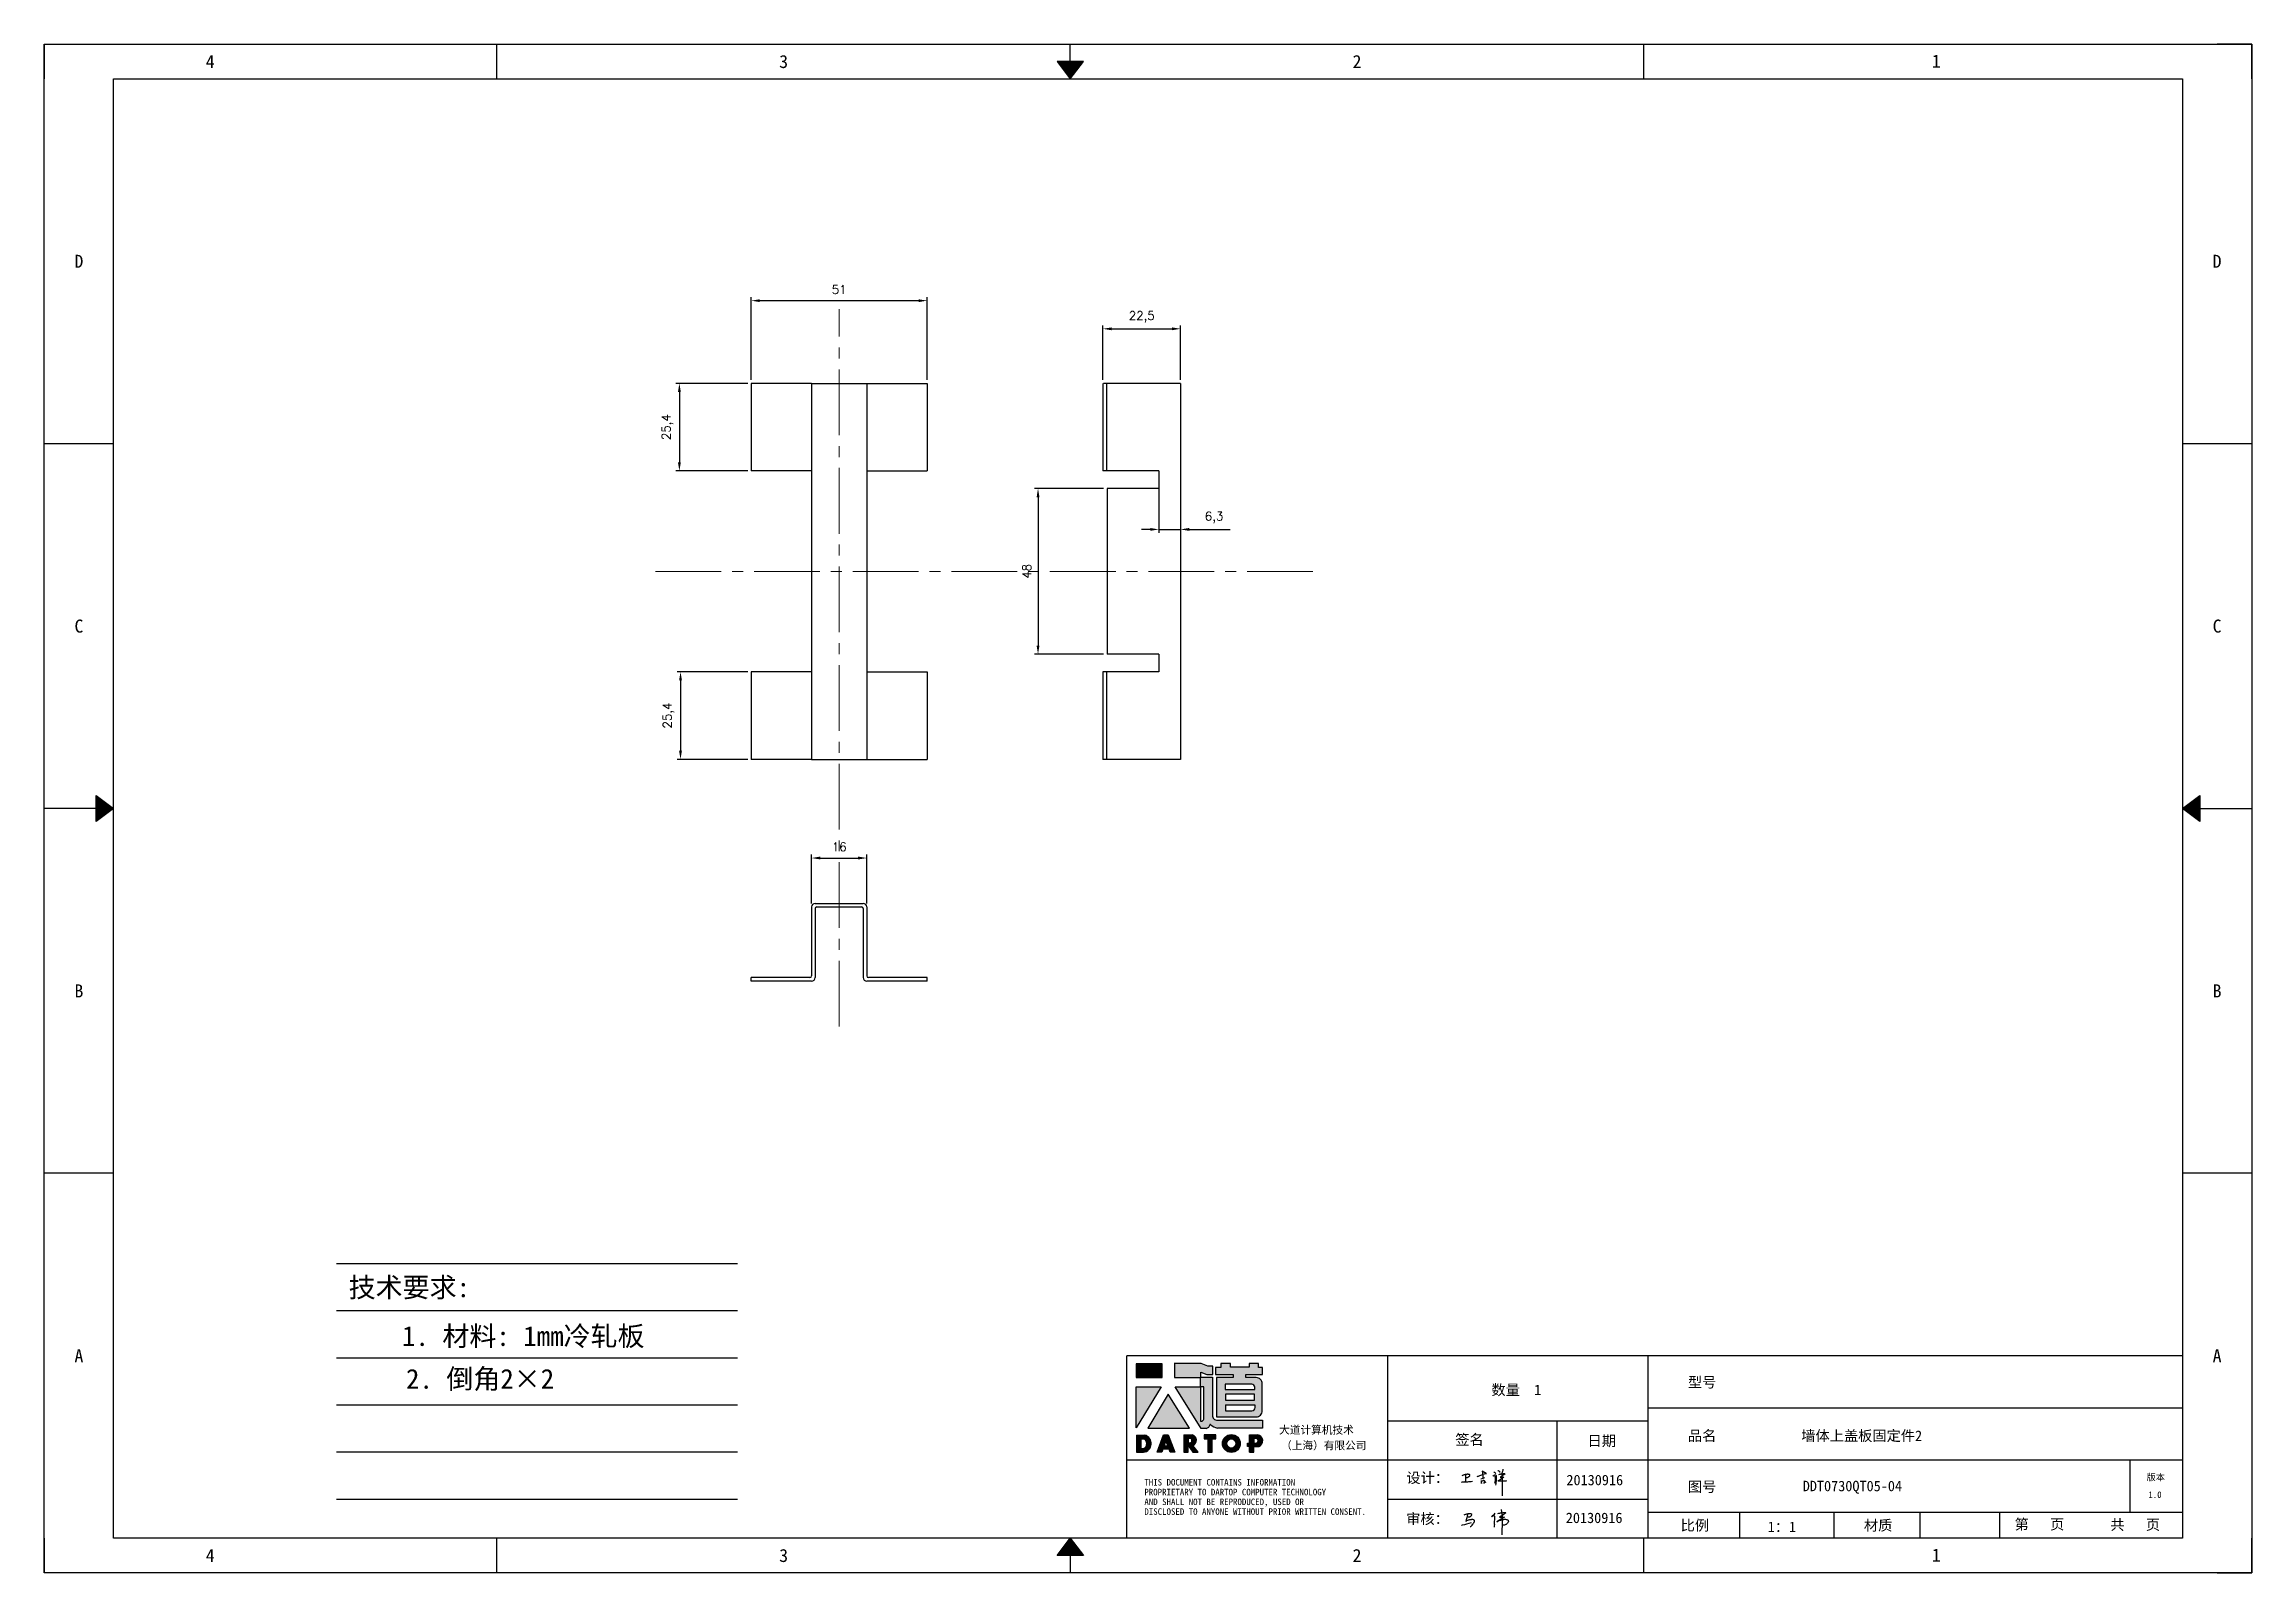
# Model space of a CAD drawing. Header units: millimetres. Extents: x 120943 to 145233, y 4425 to 40233.
# Drawn here: x 130716 to 131355, y 33363 to 33806 of the extents above; entities that cross this region are included whole.
import ezdxf
from ezdxf.enums import TextEntityAlignment as Align

# ---------------------------------------------------------------- set-up
doc = ezdxf.new("R2010")
doc.units = ezdxf.units.MM
doc.linetypes.add('CENTER2', pattern=[28.575, 19.05, -3.175, 3.175, -3.175])
doc.linetypes.add('DOT', pattern=[0.25, 0, -0.25])
doc.layers.add('4', color=7, linetype='Continuous')
doc.layers.add('print', color=30, linetype='Continuous')
doc.layers.add('cen', color=1, linetype='CENTER2', lineweight=9)
doc.layers.add('dim', color=2, linetype='Continuous', lineweight=9)
doc.styles.add('Dartop', font='SIMFANG.TTF')
doc.styles.add('HZ', font='SimSun.ttf')
doc.styles.add('hzHT', font='SIMHEI.TTF')
doc.styles.get("Standard").update_dxf_attribs({"font": 'txt', "bigfont": 'gbcbig.shx'})
doc.dimstyles.new('0.5small', dxfattribs={"dimtxt": 2.5, "dimasz": 2.5, "dimexe": 1, "dimexo": 1, "dimgap": 2, "dimtad": 1, "dimtxsty": 'Standard', "dimcen": 2.5, "dimadec": 0, "dimazin": 0, "dimtfac": 1, "dimtmove": 0, "dimatfit": 3, "dimfxl": 1, "dimarcsym": 0})

msp = doc.modelspace()

# ---------------------------------------------------------------- texts
at = {"color": 0}
for s, height, style, p in [('4', 3.777, 'Dartop', (130763.697, 33801.026)), ('3', 3.777, 'Dartop', (130929.885, 33801.026)), ('2', 3.777, 'Dartop', (131096.074, 33801.026)), ('1', 3.777, 'Dartop', (131263.983, 33801.146)), ('D', 3.777, 'Dartop', (130725.635, 33743.112)), ('D', 3.777, 'Dartop', (131345.356, 33743.112)), ('C', 3.777, 'Dartop', (130725.635, 33637.356)), ('C', 3.777, 'Dartop', (131345.356, 33637.356)), ('B', 3.777, 'Dartop', (130725.635, 33531.6)), ('B', 3.777, 'Dartop', (131345.356, 33531.6)), ('A', 3.777, 'Dartop', (130725.635, 33425.844)), ('A', 3.777, 'Dartop', (131345.356, 33425.844)), ('数量  1', 3.0216, 'hzHT', (131142.25, 33415.939)), ('型号', 3.0216, 'hzHT', (131196.103, 33418.158)), ('签名', 3.0216, 'hzHT', (131128.677, 33401.539)), ('日期', 3.0216, 'hzHT', (131167.018, 33401.167)), ('品名', 3.0216, 'hzHT', (131196.103, 33402.646)), ('墙体上盖板固定件2', 3.0216, 'hzHT', (131242.352, 33402.646)), ('20130916', 3.0216, 'hzHT', (131164.983, 33389.808)), ('图号', 3.0216, 'hzHT', (131196.103, 33387.877)), ('DDT0730QT05-04', 3.0216, 'hzHT', (131239.653, 33388.074)), ('版本', 1.8885, 'hzHT', (131327.584, 33390.614)), ('1.0', 1.8885, 'Dartop', (131327.357, 33385.567)), ('20130916', 3.0216, 'hzHT', (131164.803, 33378.844)), ('比例', 3.0216, 'hzHT', (131193.997, 33376.664)), ('1：1', 3.0216, 'hzHT', (131219.228, 33376.237)), ('材质', 3.0216, 'hzHT', (131247.121, 33376.664)), ('第   页', 3.0216, 'hzHT', (131293.863, 33376.978)), ('共   页', 3.0216, 'hzHT', (131321.619, 33376.868)), ('4', 3.777, 'Dartop', (130763.697, 33367.93)), ('3', 3.777, 'Dartop', (130929.885, 33367.93)), ('2', 3.777, 'Dartop', (131096.074, 33367.93)), ('1', 3.777, 'Dartop', (131263.983, 33368.05))]:
    msp.add_text(s, height=height, dxfattribs=dict(at, style=style)).set_placement(p, align=Align.MIDDLE_CENTER)
at = {"style": 'HZ'}
for s, p in [('技术要求:', (130821.409, 33445.664)), ('      1. 材料: 1mm冷轧板       ', (130856.376, 33431.542)), ('2. 倒角2×2         ', (130859.455, 33419.137))]:
    msp.add_text(s, height=5.733, dxfattribs=at).set_placement(p, align=Align.MIDDLE_CENTER)
at = {"color": 0, "style": 'hzHT'}
for s, height, p in [('THIS DOCUMENT CONTAINS INFORMATION', 1.8885, (131034.445, 33388.206)), ('设计：', 3.0216, (131110.373, 33388.95)), ('AND SHALL NOT BE REPRODUCED, USED OR', 1.8885, (131034.445, 33382.541)), ('PROPRIETARY TO DARTOP COMPUTER TECHNOLOGY', 1.8885, (131034.445, 33385.373)), ('DISCLOSED TO ANYONE WITHOUT PRIOR WRITTEN CONSENT.', 1.8885, (131034.445, 33379.708)), ('审核：', 3.0216, (131110.328, 33377.052))]:
    msp.add_text(s, height=height, dxfattribs=at).set_placement(p)
at = {"layer": '4', "color": 0, "style": 'hzHT'}
for s, p in [('大道计算机技术', (131073.504, 33403.206)), ('（上海）有限公司', (131074.075, 33398.689))]:
    msp.add_text(s, height=2.2662, dxfattribs=at).set_placement(p)

# ---------------------------------------------------------------- blocks, each defined once
blk = doc.blocks.new('*U5')
at = {"color": 254, "linetype": 'Continuous', "extrusion": (0, 0, -1)}
for points in [[(-17, 0.333), (-16.812, 0.25), (-17, 0.5)], [(-17, 0.333), (-17.188, 0.25), (-16.812, 0.25)], [(-17, 0.333), (-17, 0.5), (-17.188, 0.25)]]:
    blk.add_solid(points, dxfattribs=at)
blk = doc.blocks.new('*U4')
at = {"color": 254, "linetype": 'Continuous', "extrusion": (0, 0, -1)}
for points in [[(-33.167, 11), (-33, 11), (-33.25, 11.188)], [(-33.167, 11), (-33.25, 11.188), (-33.25, 10.812)], [(-33.167, 11), (-33.25, 10.812), (-33, 11)]]:
    blk.add_solid(points, dxfattribs=at)
blk = doc.blocks.new('*U6')
at = {"color": 254, "linetype": 'Continuous'}
for points in [[(17, 21.667), (17.188, 21.75), (16.812, 21.75)], [(17, 21.667), (16.812, 21.75), (17, 21.5)], [(17, 21.667), (17, 21.5), (17.188, 21.75)]]:
    blk.add_solid(points, dxfattribs=at)
blk = doc.blocks.new('*U3')
at = {"color": 254, "linetype": 'Continuous', "extrusion": (0, 0, -1)}
for points in [[(-0.833, 11), (-0.75, 10.812), (-0.75, 11.188)], [(-0.833, 11), (-0.75, 11.188), (-1, 11)], [(-0.833, 11), (-1, 11), (-0.75, 10.812)]]:
    blk.add_solid(points, dxfattribs=at)
blk = doc.blocks.new('dadao')
for p, q in [((48, 19.2), (44.9, 10.4)), ((44.9, 10.4), (51.2, 10.4)), ((51.2, 10.4), (48, 19.2))]:
    blk.add_line(p, q)
for points in [[(41.8, 121.6), (41.8, 143.7), (-0.4, 143.7), (-0.4, 121.6), (41.8, 121.6)], [(104.8, 122), (104.8, 130.3), (114.1, 126.3), (124.2, 126.3), (124.2, 139.6), (115.9, 139.6), (105.1, 143.9), (61.5, 143.9)], [(61.7, 144), (61.7, 121.3), (103.9, 121.3)], [(113.4, 38.7), (105.1, 38.7), (63, 106.5), (103.9, 106.5), (103.9, 120.9), (103.9, 121.3)], [(109.7, 53.6), (109.7, 106.2), (104.3, 106.2), (104.3, 50.4), (106.6, 50.4)], [(144.6, 94.4), (144.6, 84.8), (192, 84.8), (192, 94.1), (144.9, 94.1)], [(120.2, 45), (119.5, 45), (119.5, 44.6)], [(0, 28), (0, 0), (11.8, 0)], [(0.1, 28), (14, 28)], [(7.1, 21.8), (7.1, 6.1), (12, 6.1)], [(7.1, 21.8), (11.4, 21.8)], [(76.8, 28.2), (76.8, 0), (84.1, 0), (84.1, 11.1), (91.6, -0.1), (100.3, -0.1), (91.7, 11.1)], [(76.8, 28.2), (90.6, 28.2)], [(84, 22.7), (84, 15.3), (87.2, 15.3)], [(84, 22.7), (87.3, 22.7)], [(183.7, 0), (183.7, 9.6), (180.6, 9.6), (180.6, 14.9), (183.8, 14.9), (183.8, 28.1), (196.1, 28.1), (196.5, 28.1)], [(183.7, 0), (190.9, 0), (190.9, 9.6), (198.8, 9.6)], [(194.9, 22.3), (190.8, 22.3), (190.8, 15), (194.4, 15)]]:
    blk.add_lwpolyline(points)
blk.add_lwpolyline([(137.1, 144.2), (137.1, 137.9), (128.3, 137.9), (128.3, 126.5), (157.3, 126.5), (157.3, 121.5), (130.3, 121.5), (130.3, 57.5), (194.4, 57.5, 0.414214), (204.4, 67.5), (204.4, 111.3, 0.414214), (194.4, 121.3), (177.5, 121.3), (177.5, 126.3), (204.7, 126.3), (204.7, 137.7), (198.2, 137.7), (198.2, 143.9), (183.3, 143.9), (183.3, 138), (153, 138), (153, 144.2), (137.1, 144.2)], format="xyb", close=True)
for points in [[(104.8, 122), (123.4, 122), (123.4, 60, 0.414214), (131.4, 52), (204.8, 52), (204.8, 39.1), (131.7, 39.1)], [(144.3, 110.8), (144.3, 101.8), (192.3, 101.8), (192.3, 105.5, 0.414214), (187.3, 110.5), (144.3, 110.5)], [(144.6, 77), (144.6, 67.5), (187.6, 67.5, 0.414214), (192.6, 72.5), (192.6, 76.4), (144.6, 76.4)]]:
    blk.add_lwpolyline(points, format="xyb")
for points in [[(-0.3, 106.2), (40.4, 106.2), (-0.3, 39.7), (-0.3, 106.2)], [(51.7, 94.1), (18.4, 39.3), (86.2, 39.3)], [(43.8, 28.2), (51.8, 28.2), (62.6, -0.1), (55, -0.1), (53.2, 5), (42.9, 5), (41.1, 0), (33.6, 0)], [(110, 28.1), (110, 21.9), (116, 21.9), (116, -0.1), (123.2, -0.1), (123.2, 22), (129.2, 22), (129.2, 28.1), (110, 28.1)]]:
    blk.add_lwpolyline(points, close=True)
for radius in [14.5, 7.44]:
    blk.add_circle((154.2, 14.2), radius)
for centre, radius, start, end in [((99.2, 60.7), 12.6, 305.6399, 325.969), ((111.6, 46.7), 8.19, 282.9811, 347.6627), ((136, 61.7), 22.9, 226.7358, 259.3209), ((8.5, 13.9), 8.49, 294.2143, 69.7177), ((9.6, 14.2), 14.4, 278.6604, 72.3203), ((86.4, 19), 3.8, 282.527, 76.7196), ((88.6, 19.4), 8.95, 290.6073, 77.2124), ((193.7, 18.7), 3.8, 280.9891, 72.5513), ((195.7, 18.6), 9.51, 288.8959, 85.2442)]:
    blk.add_arc(centre, radius, start, end)
blk = doc.blocks.new('h')
for p, q in [((20768.1, -2360.9), (20773, -2359.1)), ((20769.5, -2366.9), (20769.8, -2370.6)), ((20769.8, -2370.6), (20770.9, -2378)), ((20770.9, -2378), (20771.5, -2370.6)), ((20772.4, -2369.3), (20774.9, -2367.8)), ((20773, -2359.1), (20784.1, -2355.2)), ((20773.3, -2331.8), (20775.3, -2338.7)), ((20789.1, -2340.9), (20773.5, -2331.9)), ((20775.3, -2338.7), (20775.6, -2351.2)), ((20775.6, -2351.2), (20775.5, -2357.3)), ((20782.2, -2369.2), (20780, -2377.1)), ((20780, -2377.1), (20788.3, -2371.3)), ((20780.1, -2366.4), (20780.8, -2366.4)), ((20781.9, -2367.4), (20782.2, -2369.2)), ((20845.7, -2343.5), (20848.4, -2353)), ((20848.9, -2370.3), (20847.9, -2424)), ((20848.4, -2353), (20848.9, -2370.3))]:
    blk.add_line(p, q)
for points in [[(20696.6, -2372.4, 0.002073), (20710.6, -2371.9, 0.016137), (20719.6, -2371.3, 0.008314), (20736.9, -2369.3)], [(20699.1, -2348.2, -0.029745), (20704.6, -2345.4, -0.046842), (20708.4, -2344.2, -0.00919), (20714.3, -2343, -0.018517), (20717.2, -2342.5, -0.037841), (20720.3, -2342.4, -0.039541), (20723.2, -2342.8, -0.149785), (20726, -2344.3, -0.204935), (20726.9, -2346.6, -0.074872), (20726.5, -2348.3, -0.061615), (20725.6, -2350.3, -0.034204), (20723.8, -2352.6, -0.045776), (20722.3, -2354.1, -0.054985), (20720.4, -2355.3, -0.036348), (20717.3, -2356.5, -0.067752), (20715.7, -2356.8, -0.043553), (20713.2, -2356.7)], [(20755, -2351.9, -0.024077), (20759.9, -2350.1, -0.013147), (20768.7, -2346.5, -0.00522), (20775.4, -2344.1, -0.018517), (20777.3, -2343.4, -0.008274), (20786.3, -2341, -0.039541), (20788.3, -2340.8, -0.079216), (20789.4, -2341, -0.204935)], [(20813.5, -2350.1, 0.007348), (20815.9, -2348.7, 0.008421), (20818, -2347.3, 0.009459), (20819.7, -2346.2, -0.016325), (20820.7, -2345.5, -0.173771), (20821.8, -2345.3, -0.085159), (20823.9, -2346, -0.125883), (20826, -2347.9, -0.160659), (20826.6, -2350.1, -0.010447), (20826.5, -2352.3, -0.008247), (20826.2, -2355.1, -0.002698), (20825.3, -2374, 0.001562), (20823.9, -2383.7, 0.016137)], [(20816.8, -2335, -0.053561), (20819.6, -2336.1, -0.075272), (20821.3, -2337.3, -0.005295), (20822.5, -2338.5, -0.009337), (20823.1, -2339.1, -0.026146), (20823.7, -2339.8, -0.016644), (20824.5, -2340.9)], [(20832.1, -2329.2, -0.053561), (20834.9, -2330.3, -0.075272), (20836.7, -2331.5, -0.005295), (20837.8, -2332.6, -0.009337), (20838.5, -2333.3, -0.026146), (20839, -2334, -0.016644), (20839.8, -2335.1)], [(20836, -2343.7, -0.02797), (20842.1, -2342.6, -0.048868), (20845.6, -2342.2, -0.00919), (20851.1, -2341.4, -0.018517), (20853.9, -2341.1, -0.037841), (20856.7, -2341.2, -0.039541), (20859.4, -2341.6, -0.018282), (20840.6, -2354.7, -0.000937)], [(20847.6, -2340.2, 0.021784), (20849.6, -2335.9, 0.028296), (20850.8, -2332.4, 0.008136), (20851.9, -2328.2, 0.028913), (20852.2, -2327, 0.08193), (20852.1, -2325.9, 0.075058), (20851.7, -2324.7, 0.275043)]]:
    blk.add_lwpolyline(points, format="xyb")
for points in [[(20711.3, -2343.5), (20711.3, -2343.5), (20711.5, -2355.8), (20710.7, -2368), (20710.6, -2371.9)], [(20821.5, -2350.6), (20822.4, -2359.2), (20822.2, -2364.9), (20821.7, -2369), (20821.3, -2376.3), (20823.6, -2368.5), (20827.2, -2366.3), (20829.5, -2366.3)], [(20840.6, -2354.7), (20850, -2354.7), (20855, -2354.3), (20845.9, -2361.1), (20840.5, -2364), (20833, -2367.5), (20863.2, -2367.4), (20865.9, -2367.3)]]:
    blk.add_lwpolyline(points)
for centre, radius, start, end in [((20773.7, -2371.2), 2.3, 121.9907, 163.60158), ((20787.5, -2406), 40.3, 100.61827, 108.24823), ((20780.8, -2367.6), 1.15, 9.4675, 90)]:
    blk.add_arc(centre, radius, start, end)
blk = doc.blocks.new('*D139')
at = {"layer": 'Defpoints', "color": 0}
for p in [(130953.99, 33570.12), (130937.99, 33555.95), (130953.99, 33555.95)]:
    blk.add_point(p, dxfattribs=at)
at = {"layer": 'dim', "color": 0, "lineweight": -2}
for p, q in [((130937.99, 33556.95), (130937.99, 33571.12)), ((130940.49, 33570.12), (130951.49, 33570.12)), ((130953.99, 33556.95), (130953.99, 33571.12))]:
    blk.add_line(p, q, dxfattribs=at)
at = {"layer": 'dim', "color": 0}
for points in [[(130940.49, 33570.54), (130940.49, 33569.71), (130937.99, 33570.12)], [(130951.49, 33570.54), (130951.49, 33569.71), (130953.99, 33570.12)]]:
    blk.add_solid(points, dxfattribs=at)
at = {"layer": 'dim', "color": 0, "insert": (130945.99, 33573.37), "char_height": 2.5, "attachment_point": 5}
blk.add_mtext('16', dxfattribs=at)
blk = doc.blocks.new('*D140')
at = {"layer": 'Defpoints', "color": 0}
for p in [(130971.49, 33731.7), (130920.49, 33707.72), (130971.49, 33707.72)]:
    blk.add_point(p, dxfattribs=at)
at = {"layer": 'dim', "color": 0, "lineweight": -2}
for p, q in [((130920.49, 33708.72), (130920.49, 33732.7)), ((130922.99, 33731.7), (130968.99, 33731.7)), ((130971.49, 33708.72), (130971.49, 33732.7))]:
    blk.add_line(p, q, dxfattribs=at)
at = {"layer": 'dim', "color": 0}
for points in [[(130922.99, 33732.11), (130922.99, 33731.28), (130920.49, 33731.7)], [(130968.99, 33732.11), (130968.99, 33731.28), (130971.49, 33731.7)]]:
    blk.add_solid(points, dxfattribs=at)
at = {"layer": 'dim', "color": 0, "insert": (130945.99, 33734.95), "char_height": 2.5, "attachment_point": 5}
blk.add_mtext('51', dxfattribs=at)
blk = doc.blocks.new('*D141')
at = {"layer": 'Defpoints', "color": 0}
for p in [(130920.49, 33707.72), (130899.68, 33682.32), (130920.49, 33682.32)]:
    blk.add_point(p, dxfattribs=at)
at = {"layer": 'dim', "color": 0, "lineweight": -2}
for p, q in [((130919.49, 33707.72), (130898.68, 33707.72)), ((130899.68, 33705.22), (130899.68, 33684.82)), ((130919.49, 33682.32), (130898.68, 33682.32))]:
    blk.add_line(p, q, dxfattribs=at)
at = {"layer": 'dim', "color": 0}
for points in [[(130899.26, 33705.22), (130900.09, 33705.22), (130899.68, 33707.72)], [(130899.26, 33684.82), (130900.09, 33684.82), (130899.68, 33682.32)]]:
    blk.add_solid(points, dxfattribs=at)
at = {"layer": 'dim', "color": 0, "insert": (130896.22, 33695.02), "char_height": 2.5, "attachment_point": 5, "rotation": 90}
blk.add_mtext('25,4', dxfattribs=at)
blk = doc.blocks.new('*D142')
at = {"layer": 'Defpoints', "color": 0}
for p in [(130920.49, 33624.12), (130900, 33598.72), (130920.49, 33598.72)]:
    blk.add_point(p, dxfattribs=at)
at = {"layer": 'dim', "color": 0, "lineweight": -2}
for p, q in [((130919.49, 33624.12), (130899, 33624.12)), ((130900, 33621.62), (130900, 33601.22)), ((130919.49, 33598.72), (130899, 33598.72))]:
    blk.add_line(p, q, dxfattribs=at)
at = {"layer": 'dim', "color": 0}
for points in [[(130899.59, 33621.62), (130900.42, 33621.62), (130900, 33624.12)], [(130899.59, 33601.22), (130900.42, 33601.22), (130900, 33598.72)]]:
    blk.add_solid(points, dxfattribs=at)
at = {"layer": 'dim', "color": 0, "insert": (130896.55, 33611.42), "char_height": 2.5, "attachment_point": 5, "rotation": 90}
blk.add_mtext('25,4', dxfattribs=at)
blk = doc.blocks.new('*D143')
at = {"layer": 'Defpoints', "color": 0}
for p in [(131023.63, 33677.22), (131003.62, 33629.22), (131023.63, 33629.22)]:
    blk.add_point(p, dxfattribs=at)
at = {"layer": 'dim', "color": 0, "lineweight": -2}
for p, q in [((131022.63, 33677.22), (131002.62, 33677.22)), ((131003.62, 33674.72), (131003.62, 33631.72)), ((131022.63, 33629.22), (131002.62, 33629.22))]:
    blk.add_line(p, q, dxfattribs=at)
at = {"layer": 'dim', "color": 0}
for points in [[(131003.21, 33674.72), (131004.04, 33674.72), (131003.62, 33677.22)], [(131003.21, 33631.72), (131004.04, 33631.72), (131003.62, 33629.22)]]:
    blk.add_solid(points, dxfattribs=at)
at = {"layer": 'dim', "color": 0, "insert": (131000.37, 33653.22), "char_height": 2.5, "attachment_point": 5, "rotation": 90}
blk.add_mtext('48', dxfattribs=at)
blk = doc.blocks.new('*D144')
at = {"layer": 'Defpoints', "color": 0}
for p in [(131044.93, 33723.54), (131022.43, 33707.72), (131044.93, 33707.72)]:
    blk.add_point(p, dxfattribs=at)
at = {"layer": 'dim', "color": 0, "lineweight": -2}
for p, q in [((131022.43, 33708.72), (131022.43, 33724.54)), ((131024.93, 33723.54), (131042.43, 33723.54)), ((131044.93, 33708.72), (131044.93, 33724.54))]:
    blk.add_line(p, q, dxfattribs=at)
at = {"layer": 'dim', "color": 0}
for points in [[(131024.93, 33723.95), (131024.93, 33723.12), (131022.43, 33723.54)], [(131042.43, 33723.95), (131042.43, 33723.12), (131044.93, 33723.54)]]:
    blk.add_solid(points, dxfattribs=at)
at = {"layer": 'dim', "color": 0, "insert": (131033.68, 33726.99), "char_height": 2.5, "attachment_point": 5}
blk.add_mtext('22,5', dxfattribs=at)
blk = doc.blocks.new('*D145')
at = {"layer": 'Defpoints', "color": 0}
for p in [(131044.93, 33707.72), (131038.63, 33682.32), (131044.93, 33665.39)]:
    blk.add_point(p, dxfattribs=at)
at = {"layer": 'dim', "color": 0, "lineweight": -2}
for p, q in [((131044.93, 33706.72), (131044.93, 33664.39)), ((131038.63, 33681.32), (131038.63, 33664.39)), ((131036.13, 33665.39), (131033.63, 33665.39)), ((131038.63, 33665.39), (131044.93, 33665.39)), ((131047.43, 33665.39), (131059.35, 33665.39))]:
    blk.add_line(p, q, dxfattribs=at)
at = {"layer": 'dim', "color": 0}
for points in [[(131036.13, 33665.8), (131036.13, 33664.97), (131038.63, 33665.39)], [(131047.43, 33665.8), (131047.43, 33664.97), (131044.93, 33665.39)]]:
    blk.add_solid(points, dxfattribs=at)
at = {"layer": 'dim', "color": 0, "insert": (131054.64, 33668.85), "char_height": 2.5, "attachment_point": 5}
blk.add_mtext('6,3', dxfattribs=at)

# ---------------------------------------------------------------- dimensions: what is measured, and where the dimension line sits
at = {"layer": 'dim'}
for base, p1, p2, picture, middle in [((130971.485, 33731.697), (130920.485, 33707.723), (130971.485, 33707.723), '*D140', (130945.985, 33734.947)), ((131044.93, 33723.536), (131022.43, 33707.723), (131044.93, 33707.723), '*D144', (131033.68, 33726.994)), ((131044.93, 33665.388), (131038.63, 33682.323), (131044.93, 33707.723), '*D145', (131054.638, 33668.846)), ((130953.985, 33570.122), (130937.985, 33555.954), (130953.985, 33555.954), '*D139', (130945.985, 33573.372))]:
    dim = msp.add_linear_dim(base=base, p1=p1, p2=p2, dimstyle='0.5small', override={"dimpost": '\\X'}, dxfattribs=at)
    dim.commit()
    dim.dimension.update_dxf_attribs({"geometry": picture, "text_midpoint": middle})
for base, p1, p2, picture, middle in [((130899.677, 33682.323), (130920.485, 33707.723), (130920.485, 33682.323), '*D141', (130896.219, 33695.023)), ((131003.624, 33629.223), (131023.63, 33677.223), (131023.63, 33629.223), '*D143', (131000.374, 33653.223)), ((130900.005, 33598.723), (130920.485, 33624.123), (130920.485, 33598.723), '*D142', (130896.547, 33611.423))]:
    dim = msp.add_linear_dim(base=base, p1=p1, p2=p2, angle=90, dimstyle='0.5small', override={"dimpost": '\\X'}, dxfattribs=at)
    dim.commit()
    dim.dimension.update_dxf_attribs({"geometry": picture, "text_midpoint": middle})

# ---------------------------------------------------------------- hatches: boundary and pattern name
for points in [[(131039.587, 33423.505), (131032.053, 33423.505), (131032.053, 33419.569), (131039.587, 33419.569)], [(131039.344, 33416.815), (131032.073, 33416.815), (131032.073, 33404.943)], [(131041.36, 33414.66), (131035.416, 33404.864), (131047.519, 33404.864)], [(131055.204, 33402.86), (131051.764, 33402.86), (131051.764, 33401.769), (131052.838, 33401.769), (131052.838, 33397.836), (131054.123, 33397.836), (131054.123, 33401.771), (131055.204, 33401.771)]]:
    msp.add_hatch(color=0).paths.add_polyline_path(points)
h = msp.add_hatch(color=0)
h.paths.add_polyline_path([(131050.845, 33421.113), (131052.508, 33420.394), (131054.306, 33420.394), (131054.306, 33422.774), (131052.823, 33422.774), (131050.89, 33423.537), (131043.147, 33423.537), (131043.147, 33419.513), (131050.681, 33419.513), (131050.681, 33419.432), (131050.681, 33416.86), (131043.375, 33416.86), (131050.89, 33404.766), (131052.378, 33404.766, 0.2793748), (131053.464, 33405.822), (131053.464, 33405.878), (131053.596, 33405.878, 0.1431454), (131055.644, 33404.835), (131068.703, 33404.835), (131068.703, 33407.129), (131055.589, 33407.129, -0.4142136), (131054.16, 33408.557), (131054.16, 33419.64), (131050.845, 33419.64)])
h.paths.add_polyline_path([(131050.757, 33416.808), (131051.715, 33416.808), (131051.715, 33407.422, -0.0889357), (131051.16, 33406.851), (131050.754, 33406.851)], flags=16)
h = msp.add_hatch(color=0)
h.paths.add_polyline_path([(131068.68, 33422.441), (131067.518, 33422.441), (131067.518, 33423.546), (131064.863, 33423.546), (131064.863, 33422.496), (131059.441, 33422.496), (131059.441, 33423.601), (131056.601, 33423.601), (131056.601, 33422.475), (131055.032, 33422.475), (131055.032, 33420.438), (131060.21, 33420.438), (131060.21, 33419.537), (131055.385, 33419.537), (131055.385, 33408.127), (131066.839, 33408.127, 0.4142136), (131068.625, 33409.912), (131068.625, 33417.726, 0.4142136), (131066.839, 33419.511), (131063.811, 33419.511), (131063.811, 33420.396), (131068.68, 33420.396)])
h.paths.add_polyline_path([(131065.574, 33417.577, -0.4142136), (131066.467, 33416.684), (131066.467, 33416.03), (131057.892, 33416.03), (131057.892, 33417.577)], flags=16)
h.paths.add_polyline_path([(131066.412, 33414.648), (131066.412, 33412.99), (131057.947, 33412.99), (131057.947, 33414.648)], flags=16)
h.paths.add_polyline_path([(131066.522, 33411.498), (131066.522, 33410.788, -0.4142136), (131065.63, 33409.895), (131057.947, 33409.895), (131057.947, 33411.498)], flags=16)
h = msp.add_hatch(color=0)
h.paths.add_polyline_path([(131034.621, 33402.842), (131032.127, 33402.842), (131032.127, 33397.851), (131034.228, 33397.851, 0.7930159)])
h.paths.add_polyline_path([(131034.265, 33398.944), (131033.393, 33398.944), (131033.393, 33401.749), (131034.168, 33401.749, -0.6713609)], flags=16)
h = msp.add_hatch(color=0)
h.paths.add_polyline_path([(131041.379, 33402.883), (131039.955, 33402.883), (131038.124, 33397.846), (131039.473, 33397.846), (131039.79, 33398.739), (131041.617, 33398.739), (131041.941, 33397.835), (131043.3, 33397.835)])
h.paths.add_polyline_path([(131041.268, 33399.701), (131040.136, 33399.701), (131040.692, 33401.284)], flags=16)
h = msp.add_hatch(color=0)
h.paths.add_polyline_path([(131048.298, 33402.879), (131045.845, 33402.879), (131045.845, 33397.843), (131047.141, 33397.843), (131047.141, 33399.84), (131048.474, 33397.825), (131050.04, 33397.825), (131048.507, 33399.827, 0.7440549)])
h.paths.add_polyline_path([(131047.13, 33400.585), (131047.13, 33401.908), (131047.709, 33401.908, -0.796809), (131047.7, 33400.585)], flags=16)
h = msp.add_hatch(color=0)
h.paths.add_polyline_path([(131057.074, 33400.379, 1), (131062.245, 33400.379, 1)])
h.paths.add_polyline_path([(131060.988, 33400.379, -1), (131058.331, 33400.379, -1)], flags=16)
h = msp.add_hatch(color=0)
h.paths.add_polyline_path([(131067.206, 33402.867), (131067.132, 33402.867), (131064.944, 33402.867), (131064.944, 33400.517), (131064.364, 33400.517), (131064.364, 33399.563), (131064.935, 33399.563), (131064.935, 33397.852), (131066.212, 33397.852), (131066.212, 33399.57), (131067.615, 33399.57, 0.8123038)])
h.paths.add_polyline_path([(131066.193, 33400.524), (131066.193, 33401.838), (131066.919, 33401.838, -0.7782134), (131066.845, 33400.524)], flags=16)

# ---------------------------------------------------------------- linework, layer by layer
at = {"color": 0, "linetype": 'DOT'}
for p, q in [((130715.563, 33806.062), (131345.356, 33806.062)), ((130715.563, 33372.966), (130715.563, 33795.99)), ((131355.428, 33795.99), (131355.428, 33372.966)), ((131345.356, 33362.894), (130715.563, 33362.894))]:
    msp.add_line(p, q, dxfattribs=at)
at = {"color": 0}
for p, q in [((130715.563, 33806.062), (130715.563, 33795.99)), ((130846.791, 33795.99), (130846.791, 33806.062)), ((131012.979, 33801.026), (131012.979, 33806.062)), ((131179.168, 33795.99), (131179.168, 33806.062)), ((131355.428, 33806.062), (131345.356, 33806.062)), ((131355.428, 33795.99), (131355.428, 33806.062)), ((130735.707, 33372.966), (130735.707, 33795.99)), ((130735.707, 33795.99), (131335.284, 33795.99)), ((131335.284, 33795.99), (131335.284, 33372.966)), ((130735.707, 33690.234), (130715.563, 33690.234)), ((131355.428, 33690.234), (131335.284, 33690.234)), ((130730.671, 33584.478), (130715.563, 33584.478)), ((131340.32, 33584.478), (131355.428, 33584.478)), ((130735.707, 33478.722), (130715.563, 33478.722)), ((131355.428, 33478.722), (131335.284, 33478.722)), ((131335.284, 33425.844), (131029.347, 33425.844)), ((131029.347, 33372.966), (131029.347, 33425.844)), ((131104.887, 33425.844), (131104.887, 33372.966)), ((131180.427, 33372.966), (131180.427, 33425.844)), ((131180.427, 33410.736), (131335.284, 33410.736)), ((131104.887, 33406.959), (131180.427, 33406.959)), ((131153.988, 33406.959), (131153.988, 33372.966)), ((131029.347, 33395.628), (131104.887, 33395.628)), ((131104.887, 33395.628), (131335.284, 33395.628)), ((131320.176, 33380.52), (131320.176, 33395.628)), ((131104.887, 33384.297), (131180.427, 33384.297)), ((131180.427, 33380.52), (131335.284, 33380.52)), ((131207.004, 33372.966), (131207.004, 33380.52)), ((131234.393, 33372.966), (131234.393, 33380.52)), ((131259.292, 33372.966), (131259.292, 33380.52)), ((131282.406, 33372.966), (131282.406, 33380.52)), ((130715.563, 33372.966), (130715.563, 33362.894)), ((131335.284, 33372.966), (130735.707, 33372.966)), ((130846.791, 33362.894), (130846.791, 33372.966)), ((131179.168, 33362.894), (131179.168, 33372.966)), ((131355.428, 33362.894), (131355.428, 33372.966)), ((131012.979, 33367.93), (131012.979, 33362.894)), ((131345.356, 33362.894), (131355.428, 33362.894))]:
    msp.add_line(p, q, dxfattribs=at)
for p, q in [((130920.485, 33707.723), (130920.485, 33682.323)), ((130937.985, 33707.723), (130920.485, 33707.723)), ((130937.985, 33707.723), (130937.985, 33598.723)), ((130937.985, 33707.723), (130971.485, 33707.723)), ((130953.985, 33707.723), (130953.985, 33598.723)), ((130971.485, 33707.723), (130971.485, 33682.323)), ((131022.43, 33707.723), (131022.43, 33682.323)), ((131044.93, 33707.723), (131022.628, 33707.723)), ((131023.43, 33707.723), (131023.43, 33682.323)), ((131044.93, 33707.723), (131044.93, 33598.723)), ((130937.985, 33682.323), (130920.485, 33682.323)), ((130953.985, 33682.323), (130971.485, 33682.323)), ((131038.63, 33682.323), (131022.43, 33682.323)), ((131023.63, 33677.223), (131023.63, 33629.223)), ((131038.63, 33677.223), (131023.63, 33677.223)), ((131038.63, 33682.323), (131038.63, 33677.223)), ((131038.63, 33629.223), (131023.63, 33629.223)), ((131038.63, 33629.223), (131038.63, 33624.123)), ((130920.485, 33624.123), (130920.485, 33598.723)), ((130937.985, 33624.123), (130920.485, 33624.123)), ((130953.985, 33624.123), (130971.485, 33624.123)), ((130971.485, 33624.123), (130971.485, 33598.723)), ((131022.43, 33624.123), (131022.43, 33598.723)), ((131038.63, 33624.123), (131022.43, 33624.123)), ((131023.43, 33624.123), (131023.43, 33598.723)), ((130937.985, 33598.723), (130920.485, 33598.723)), ((130937.985, 33598.723), (130971.485, 33598.723)), ((131044.93, 33598.723), (131022.43, 33598.723)), ((130937.985, 33555.954), (130937.985, 33535.954)), ((130938.985, 33556.954), (130952.985, 33556.954)), ((130938.985, 33555.454), (130938.985, 33535.454)), ((130939.485, 33555.954), (130952.485, 33555.954)), ((130952.985, 33555.454), (130952.985, 33535.454)), ((130953.985, 33555.954), (130953.985, 33535.954)), ((130937.485, 33535.454), (130920.485, 33535.454)), ((130920.485, 33534.454), (130920.485, 33535.454)), ((130971.485, 33535.454), (130954.485, 33535.454)), ((130971.485, 33534.454), (130971.485, 33535.454)), ((130937.985, 33534.454), (130920.485, 33534.454)), ((130971.485, 33534.454), (130953.985, 33534.454)), ((131137.328, 33378.132), (131136.586, 33377.731)), ((131137.862, 33378.418), (131137.328, 33378.132)), ((131137.358, 33379.018), (131138.302, 33379.018)), ((131138.806, 33379.064), (131137.862, 33378.418)), ((131137.896, 33381.258), (131138.113, 33379.448)), ((131138.148, 33378.111), (131138.068, 33373.952)), ((131138.113, 33379.448), (131138.148, 33378.111)), ((131138.302, 33379.018), (131138.806, 33379.064))]:
    msp.add_line(p, q)
for points in [[(131012.979, 33795.99), (131016.756, 33801.026), (131009.202, 33801.026), (131012.979, 33795.99)], [(130735.707, 33584.478), (130730.671, 33580.701), (130730.671, 33588.255), (130735.707, 33584.478)], [(131335.284, 33584.478), (131340.32, 33588.255), (131340.32, 33580.701), (131335.284, 33584.478)], [(131012.979, 33372.966), (131016.756, 33367.93), (131009.202, 33367.93), (131012.979, 33372.966)]]:
    msp.add_lwpolyline(points, close=True, dxfattribs=at)
for points in [[(131127.152, 33379.672, -0.029745), (131127.584, 33379.888, -0.0468422), (131127.877, 33379.982, -0.0091902), (131128.333, 33380.074, -0.0185172), (131128.561, 33380.107, -0.0378406), (131128.797, 33380.115, -0.0395413), (131129.022, 33380.087, -0.1497852), (131129.241, 33379.967, -0.2049352), (131129.308, 33379.794, -0.0748717), (131129.282, 33379.657, -0.0616146), (131129.208, 33379.506, -0.0342039), (131129.073, 33379.327, -0.0457759), (131128.952, 33379.212, -0.054985), (131128.806, 33379.12, -0.0363479), (131128.563, 33379.023, -0.0677521), (131128.442, 33379.002, -0.0435534), (131128.251, 33379.012)], [(131136.586, 33377.731, -0.029745), (131137.259, 33378.068, -0.0468422), (131137.715, 33378.215, -0.0091902), (131138.427, 33378.359, -0.0185172), (131138.784, 33378.41, -0.0378406), (131139.152, 33378.422, -0.0395413), (131139.502, 33378.379, -0.1497852), (131139.844, 33378.192, -0.2049352), (131139.948, 33377.921, -0.0748717), (131139.909, 33377.708, -0.0616146), (131139.792, 33377.472, -0.0342039), (131139.582, 33377.194, -0.0457759), (131139.393, 33377.013, -0.054985), (131139.165, 33376.87, -0.0363479), (131138.787, 33376.719, -0.0677521), (131138.598, 33376.687, -0.0435534), (131138.3, 33376.702)], [(131136.895, 33380.132, -0.0279703), (131137.505, 33380.245, -0.0488679), (131137.859, 33380.282, -0.0091902), (131138.415, 33380.365, -0.0185172), (131138.693, 33380.39, -0.0378406), (131138.978, 33380.384, -0.0395413), (131139.247, 33380.337, -0.0182819), (131137.358, 33379.018, -0.0009369)]]:
    msp.add_lwpolyline(points, format="xyb")
msp.add_lwpolyline([(131128.104, 33380.03), (131128.104, 33380.03), (131127.96, 33379.145), (131127.722, 33378.313), (131127.567, 33377.802)])
for centre, radius, start, end in [((130938.985, 33555.954), 1, 90, 180), ((130939.485, 33555.454), 0.5, 90, 180), ((130952.485, 33555.454), 0.5, 0, 90), ((130952.985, 33555.954), 1, 0, 90), ((130937.485, 33535.954), 0.5, 270, 0), ((130937.985, 33535.454), 1, 270, 0), ((130953.985, 33535.454), 1, 180, 270), ((130954.485, 33535.954), 0.5, 180, 270), ((131126.048, 33378.266), 1.596, 281.076982, 291.212632), ((131090.947, 33520.742), 148.319, 283.91895, 284.971512), ((131130.006, 33373.58), 4.876, 113.202449, 120.017497), ((131128.862, 33376.25), 1.971, 102.47486, 113.202449), ((131131.718, 33363.339), 15.195, 100.36867, 102.47486), ((131128.544, 33377.519), 1.257, 283.816254, 294.030509), ((131129.657, 33374.602), 3.745, 96.125337, 100.36867), ((131128.813, 33376.897), 0.58, 294.836428, 309.901134), ((131121.08, 33384.031), 11.096, 316.919563, 320.58866), ((131129.458, 33376.461), 1.875, 87.457037, 96.125337), ((131129.465, 33376.618), 1.717, 78.399567, 87.457037), ((131127.368, 33378.641), 2.821, 324.094808, 331.378357), ((131129.707, 33377.8), 0.511, 44.324655, 78.399567), ((131129.558, 33377.533), 0.377, 319.573073, 337.48549), ((131128.519, 33378.363), 1.694, 324.910666, 333.348429), ((131129.343, 33378.055), 0.825, 326.76781, 340.871018), ((131129.87, 33377.959), 0.284, 357.998393, 44.324655), ((131129.593, 33377.969), 0.561, 340.871018, 357.998393), ((131131.363, 33385.663), 7.458, 299.265464, 300.9495), ((131148.259, 33323.151), 57.583, 102.46592, 103.2053), ((131109.018, 33406.986), 38.128, 313.366132, 315.296084), ((131256.259, 33358.752), 121.7, 171.410173, 171.768083), ((131135.834, 33379.133), 0.244, 52.375745, 91.291159), ((130921.386, 33386.05), 214.732, 357.565664, 358.057278), ((131135.751, 33379.171), 0.279, 357.196828, 33.705179), ((131129.462, 33379.583), 6.583, 352.912546, 354.802684), ((131131.931, 33379.358), 4.103, 354.802684, 357.196828)]:
    msp.add_arc(centre, radius, start, end)
at = {"layer": 'cen'}
for p, q in [((130945.985, 33521.267), (130945.985, 33729.275)), ((130892.776, 33653.223), (131084.387, 33653.223))]:
    msp.add_line(p, q, dxfattribs=at)
at = {"layer": 'Defpoints'}
for p, q in [((130800.295, 33452.553), (130916.555, 33452.553)), ((130800.295, 33438.903), (130916.555, 33438.903)), ((130800.295, 33438.903), (130916.555, 33438.903)), ((130800.295, 33425.253), (130916.555, 33425.253)), ((130800.295, 33411.603), (130916.555, 33411.603)), ((130800.295, 33397.953), (130916.555, 33397.953)), ((130800.295, 33384.303), (130916.555, 33384.303))]:
    msp.add_line(p, q, dxfattribs=at)
at = {"layer": 'print'}
msp.add_lwpolyline([(130715.563, 33806.062), (131355.428, 33806.062), (131355.428, 33362.894), (130715.563, 33362.894)], close=True, dxfattribs=at)

# ---------------------------------------------------------------- block references
at = {"color": 0, "linetype": 'Continuous', "xscale": 20.14402654906928, "yscale": 20.14402654921842, "zscale": 20.14402654921862}
for name, p in [('*U6', (130670.531, 33362.894)), ('*U3', (130715.563, 33362.894)), ('*U4', (130670.531, 33362.894)), ('*U5', (130670.531, 33362.894))]:
    msp.add_blockref(name, p, dxfattribs=at)
at = {"color": 0}
for name, p, xscale, yscale, zscale in [('dadao', (131032.127, 33397.851), 0.1785493262164481, 0.178549326230053, 0.1785493262317104), ('h', (129522.932, 33573.028), 0.07747410198493163, 0.07747410198530816, 0.07747410198528001)]:
    msp.add_blockref(name, p, dxfattribs=dict(at, xscale=xscale, yscale=yscale, zscale=zscale))

msp.set_redraw_order([(e.dxf.handle, doc.entitydb.next_handle()) for e in msp.query("TEXT MTEXT ATTDEF DIMENSION ARC_DIMENSION")])  # texts and dimensions are drawn at this point

doc.saveas('drawing.dxf')
